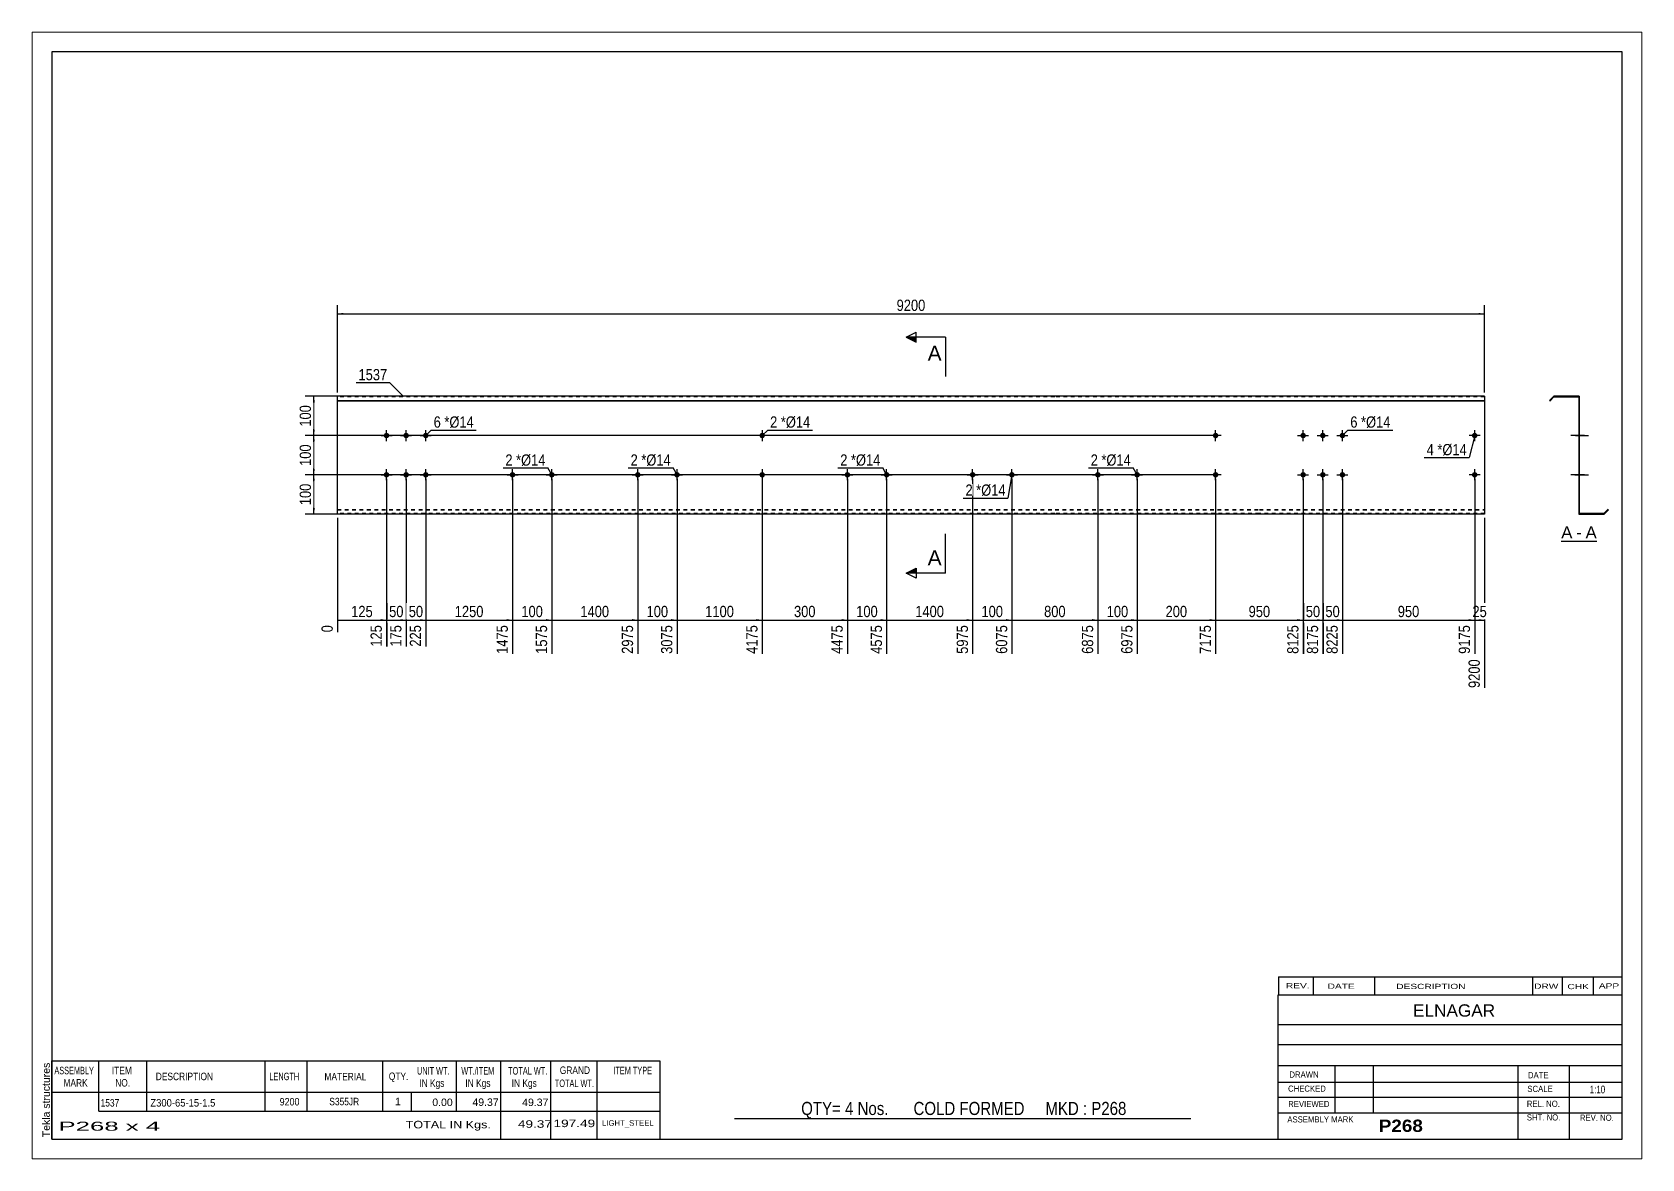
# Paper-space layout 'Layout1' of a CAD drawing. Header units: millimetres. Extents: x 0 to 410, y 0 to 287.
# The model-space entities are those that its viewports show. They can reach past a viewport. Long polylines and large blocks are cut down to what shows.
import ezdxf

# ---------------------------------------------------------------- set-up
doc = ezdxf.new("R2010")
doc.units = ezdxf.units.MM
doc.linetypes.add('DXK_LINE_DOT1', pattern=[1.8814, 0.9407, -0.9407])
doc.layers.add('Viewport layer', color=7, linetype='Continuous', plot=False)
doc.styles.add('Arial', font='ARIAL.TTF', dxfattribs={"height": 0.2})
doc.styles.add('Arial Bold', font='ARIALBD.TTF', dxfattribs={"height": 0.2})
doc.styles.add('Arial Narrow', font='ARIALN.TTF', dxfattribs={"height": 0.2})

# ---------------------------------------------------------------- blocks, each defined once
blk = doc.blocks.new('Unknown-628701418-1200')
at = {"color": 5, "linetype": 'Continuous'}
for p, q in [((327.25, 102.75), (-72.75, 102.75)), ((-72.75, 102.75), (-72.75, -174.25)), ((327.25, -174.25), (327.25, 102.75)), ((-72.75, -174.25), (327.25, -174.25))]:
    blk.add_line(p, q, dxfattribs=at)
at = {"color": 174, "linetype": 'Continuous', "style": 'Arial'}
blk.add_text('Tekla structures', height=1.9102, rotation=90, dxfattribs=at).set_placement((-73.25, -173.75))
blk = doc.blocks.new('Unknown-628701418-12 - 1613')
at = {"color": 7, "linetype": 'Continuous'}
blk.add_line((311.73, -21.95), (320.76, -21.95), dxfattribs=at)
at = {"color": 0, "linetype": 'Continuous'}
blk.add_wipeout([(314.58, -21.2), (314.58, -18), (311.73, -18), (311.73, -21.2)], dxfattribs=at)
blk.add_wipeout([(316.96, -21.2), (316.96, -18), (315.54, -18), (315.54, -21.2)], dxfattribs=at)
at = {"color": 96, "linetype": 'Continuous', "style": 'Arial'}
blk.add_text('A', height=3.06, dxfattribs=at).set_placement((311.73, -21.2))
at = {"color": 0, "linetype": 'Continuous'}
blk.add_wipeout([(320.76, -21.2), (320.76, -18), (317.92, -18), (317.92, -21.2)], dxfattribs=at)
at = {"color": 96, "linetype": 'Continuous', "style": 'Arial'}
for s, p in [('-', (315.54, -21.2)), ('A', (317.92, -21.2))]:
    blk.add_text(s, height=3.06, dxfattribs=at).set_placement(p)
blk = doc.blocks.new('Bolt-628701418-1271 - 1220')
at = {"linetype": 'Continuous'}
for points in [[(222.99, -5, -1), (224.39, -5, -1)], [(288.98, -5, -1), (290.38, -5, -1)]]:
    blk.add_hatch(color=3, dxfattribs=at).paths.add_polyline_path(points)
at = {"color": 3, "linetype": 'Continuous'}
for p, q in [((223.69, -6.4), (223.69, -3.6)), ((289.68, -6.4), (289.68, -3.6)), ((225.09, -5), (222.29, -5)), ((291.08, -5), (288.28, -5))]:
    blk.add_line(p, q, dxfattribs=at)
blk = doc.blocks.new('Bolt-628701418-1261 - 1220')
at = {"linetype": 'Continuous'}
for points in [[(108.9, 5, -1), (107.5, 5, -1)], [(108.9, -5, -1), (107.5, -5, -1)]]:
    blk.add_hatch(color=3, dxfattribs=at).paths.add_polyline_path(points)
at = {"color": 3, "linetype": 'Continuous'}
for p, q in [((109.6, 5), (106.8, 5)), ((108.2, 6.4), (108.2, 3.6)), ((108.2, -3.6), (108.2, -6.4)), ((109.6, -5), (106.8, -5))]:
    blk.add_line(p, q, dxfattribs=at)
blk = doc.blocks.new('Bolt-628701418-1266 - 1220')
at = {"linetype": 'Continuous'}
for points in [[(222.99, 5, -1), (224.39, 5, -1)], [(288.98, 5, -1), (290.38, 5, -1)]]:
    blk.add_hatch(color=3, dxfattribs=at).paths.add_polyline_path(points)
at = {"color": 3, "linetype": 'Continuous'}
for p, q in [((225.09, 5), (222.29, 5)), ((223.69, 3.6), (223.69, 6.4)), ((291.08, 5), (288.28, 5)), ((289.68, 3.6), (289.68, 6.4))]:
    blk.add_line(p, q, dxfattribs=at)
blk = doc.blocks.new('Bolt-628701418-1299 - 1220')
at = {"linetype": 'Continuous'}
for points in [[(245.29, 5, -1), (246.69, 5, -1)], [(250.29, 5, -1), (251.69, 5, -1)], [(255.29, 5, -1), (256.69, 5, -1)], [(245.29, -5, -1), (246.69, -5, -1)], [(250.29, -5, -1), (251.69, -5, -1)], [(255.29, -5, -1), (256.69, -5, -1)]]:
    blk.add_hatch(color=3, dxfattribs=at).paths.add_polyline_path(points)
at = {"color": 3, "linetype": 'Continuous'}
for p, q in [((244.59, 5), (247.39, 5)), ((245.99, 3.6), (245.99, 6.4)), ((249.59, 5), (252.39, 5)), ((250.99, 3.6), (250.99, 6.4)), ((254.59, 5), (257.39, 5)), ((255.99, 3.6), (255.99, 6.4)), ((245.99, -6.4), (245.99, -3.6)), ((250.99, -6.4), (250.99, -3.6)), ((255.99, -6.4), (255.99, -3.6)), ((244.59, -5), (247.39, -5)), ((249.59, -5), (252.39, -5)), ((254.59, -5), (257.39, -5))]:
    blk.add_line(p, q, dxfattribs=at)
blk = doc.blocks.new('Bolt-628701418-1304 - 1220')
at = {"linetype": 'Continuous'}
for points in [[(44.6, -4.3, -1), (44.6, -5.7, -1)], [(54.6, -4.3, -1), (54.6, -5.7, -1)]]:
    blk.add_hatch(color=3, dxfattribs=at).paths.add_polyline_path(points)
at = {"color": 3, "linetype": 'Continuous'}
for p, q in [((44.6, -6.4), (44.6, -3.6)), ((54.6, -6.4), (54.6, -3.6)), ((43.2, -5), (46, -5)), ((53.2, -5), (56, -5))]:
    blk.add_line(p, q, dxfattribs=at)
blk = doc.blocks.new('Bolt-628701418-1309 - 1220')
at = {"linetype": 'Continuous'}
for points in [[(76.5, -4.3, -1), (76.5, -5.7, -1)], [(86.5, -4.3, -1), (86.5, -5.7, -1)]]:
    blk.add_hatch(color=3, dxfattribs=at).paths.add_polyline_path(points)
at = {"color": 3, "linetype": 'Continuous'}
for p, q in [((76.5, -6.4), (76.5, -3.6)), ((86.5, -6.4), (86.5, -3.6)), ((75.1, -5), (77.9, -5)), ((85.1, -5), (87.9, -5))]:
    blk.add_line(p, q, dxfattribs=at)
blk = doc.blocks.new('Bolt-628701418-1314 - 1220')
at = {"linetype": 'Continuous'}
for points in [[(129.9, -4.3, -1), (129.9, -5.7, -1)], [(139.9, -4.3, -1), (139.9, -5.7, -1)]]:
    blk.add_hatch(color=3, dxfattribs=at).paths.add_polyline_path(points)
at = {"color": 3, "linetype": 'Continuous'}
for p, q in [((129.9, -6.4), (129.9, -3.6)), ((139.9, -6.4), (139.9, -3.6)), ((128.5, -5), (131.3, -5)), ((138.5, -5), (141.3, -5))]:
    blk.add_line(p, q, dxfattribs=at)
blk = doc.blocks.new('Bolt-628701418-1319 - 1220')
at = {"linetype": 'Continuous'}
for points in [[(161.8, -4.3, -1), (161.8, -5.7, -1)], [(171.8, -4.3, -1), (171.8, -5.7, -1)]]:
    blk.add_hatch(color=3, dxfattribs=at).paths.add_polyline_path(points)
at = {"color": 3, "linetype": 'Continuous'}
for p, q in [((161.8, -6.4), (161.8, -3.6)), ((171.8, -6.4), (171.8, -3.6)), ((160.4, -5), (163.2, -5)), ((170.4, -5), (173.2, -5))]:
    blk.add_line(p, q, dxfattribs=at)
blk = doc.blocks.new('Bolt-628701418-1324 - 1220')
at = {"linetype": 'Continuous'}
for points in [[(11.8, 5, -1), (13.2, 5, -1)], [(16.8, 5, -1), (18.2, 5, -1)], [(21.8, 5, -1), (23.2, 5, -1)], [(11.8, -5, -1), (13.2, -5, -1)], [(16.8, -5, -1), (18.2, -5, -1)], [(21.8, -5, -1), (23.2, -5, -1)]]:
    blk.add_hatch(color=3, dxfattribs=at).paths.add_polyline_path(points)
at = {"color": 3, "linetype": 'Continuous'}
for p, q in [((11.1, 5), (13.9, 5)), ((12.5, 3.6), (12.5, 6.4)), ((16.1, 5), (18.9, 5)), ((17.5, 3.6), (17.5, 6.4)), ((21.1, 5), (23.9, 5)), ((22.5, 3.6), (22.5, 6.4)), ((12.5, -6.4), (12.5, -3.6)), ((17.5, -6.4), (17.5, -3.6)), ((22.5, -6.4), (22.5, -3.6)), ((11.1, -5), (13.9, -5)), ((16.1, -5), (18.9, -5)), ((21.1, -5), (23.9, -5))]:
    blk.add_line(p, q, dxfattribs=at)
blk = doc.blocks.new('Part-628701418-1340 - 1220')
at = {"color": 2, "linetype": 'Continuous'}
for p, q in [((0, -15), (0, 15)), ((33.6, 15), (0, 15)), ((0, 13.94), (33.6, 13.94)), ((0, 13.83), (33.6, 13.83)), ((65.5, 15), (33.7, 15)), ((33.7, 13.94), (65.5, 13.94)), ((33.7, 13.83), (65.5, 13.83)), ((97.4, 15), (65.6, 15)), ((65.6, 13.94), (97.4, 13.94)), ((65.6, 13.83), (97.4, 13.83)), ((118.9, 15), (97.5, 15)), ((97.5, 13.94), (118.9, 13.94)), ((97.5, 13.83), (118.9, 13.83)), ((150.8, 15), (119, 15)), ((119, 13.94), (150.8, 13.94)), ((119, 13.83), (150.8, 13.83)), ((182.7, 15), (150.9, 15)), ((150.9, 13.94), (182.7, 13.94)), ((150.9, 13.83), (182.7, 13.83)), ((234.79, 15), (182.8, 15)), ((182.8, 13.94), (234.79, 13.94)), ((182.8, 13.83), (234.79, 13.83)), ((278.49, 15), (234.89, 15)), ((234.89, 13.94), (278.49, 13.94)), ((234.89, 13.83), (278.49, 13.83)), ((292.18, 15), (278.59, 15)), ((278.59, 13.94), (292.18, 13.94)), ((278.59, 13.83), (292.18, 13.83)), ((292.18, 15), (292.18, -15)), ((33.6, -15), (0, -15)), ((65.5, -15), (33.7, -15)), ((97.4, -15), (65.6, -15)), ((118.9, -15), (97.5, -15)), ((150.8, -15), (119, -15)), ((182.7, -15), (150.9, -15)), ((234.79, -15), (182.8, -15)), ((278.49, -15), (234.89, -15)), ((292.18, -15), (278.59, -15))]:
    blk.add_line(p, q, dxfattribs=at)
at = {"color": 7, "linetype": 'DXK_LINE_DOT1'}
for p, q in [((33.6, 14.85), (0, 14.85)), ((65.5, 14.85), (33.7, 14.85)), ((97.4, 14.85), (65.6, 14.85)), ((118.9, 14.85), (97.5, 14.85)), ((150.8, 14.85), (119, 14.85)), ((182.7, 14.85), (150.9, 14.85)), ((234.79, 14.85), (182.8, 14.85)), ((278.49, 14.85), (234.89, 14.85)), ((292.18, 14.85), (278.59, 14.85)), ((0, -13.84), (33.6, -13.84)), ((0, -13.94), (33.6, -13.94)), ((33.6, -14.85), (0, -14.85)), ((33.7, -13.84), (65.5, -13.84)), ((33.7, -13.94), (65.5, -13.94)), ((65.5, -14.85), (33.7, -14.85)), ((65.6, -13.84), (97.4, -13.84)), ((65.6, -13.94), (97.4, -13.94)), ((97.4, -14.85), (65.6, -14.85)), ((97.5, -13.84), (118.9, -13.84)), ((97.5, -13.94), (118.9, -13.94)), ((118.9, -14.85), (97.5, -14.85)), ((119, -13.84), (150.8, -13.84)), ((119, -13.94), (150.8, -13.94)), ((150.8, -14.85), (119, -14.85)), ((150.9, -13.84), (182.7, -13.84)), ((150.9, -13.94), (182.7, -13.94)), ((182.7, -14.85), (150.9, -14.85)), ((182.8, -13.84), (234.79, -13.84)), ((182.8, -13.94), (234.79, -13.94)), ((234.79, -14.85), (182.8, -14.85)), ((234.89, -13.84), (278.49, -13.84)), ((234.89, -13.94), (278.49, -13.94)), ((278.49, -14.85), (234.89, -14.85)), ((278.59, -13.84), (292.18, -13.84)), ((278.59, -13.94), (292.18, -13.94)), ((292.18, -14.85), (278.59, -14.85))]:
    blk.add_line(p, q, dxfattribs=at)
blk = doc.blocks.new('Bolt-628701418-1631 - 1220')
at = {"linetype": 'Continuous'}
for points in [[(193.7, -4.3, -1), (193.7, -5.7, -1)], [(203.7, -4.3, -1), (203.7, -5.7, -1)]]:
    blk.add_hatch(color=3, dxfattribs=at).paths.add_polyline_path(points)
at = {"color": 3, "linetype": 'Continuous'}
for p, q in [((193.7, -6.4), (193.7, -3.6)), ((203.7, -6.4), (203.7, -3.6)), ((192.3, -5), (195.1, -5)), ((202.3, -5), (205.1, -5))]:
    blk.add_line(p, q, dxfattribs=at)
blk = doc.blocks.new('Bolt-628701418-1618 - 1613')
at = {"linetype": 'Continuous'}
for points in [[(316.32, 4.3), (316.32, 5.7), (316.17, 5.7), (316.17, 4.3)], [(316.32, -5.7), (316.32, -4.3), (316.17, -4.3), (316.17, -5.7)]]:
    blk.add_hatch(color=3, dxfattribs=at).paths.add_polyline_path(points)
at = {"color": 3, "linetype": 'Continuous'}
for p, q in [((316.32, 5), (314.17, 5)), ((316.32, 5.7), (316.17, 5.7)), ((316.32, 4.3), (316.17, 4.3)), ((316.32, -5), (314.17, -5)), ((316.32, -4.3), (316.17, -4.3)), ((316.32, -5.7), (316.17, -5.7))]:
    blk.add_line(p, q, dxfattribs=at)
blk = doc.blocks.new('Bolt-628701418-1619 - 1613')
at = {"linetype": 'Continuous'}
blk.add_hatch(color=3, dxfattribs=at).paths.add_polyline_path([(316.17, 5.7), (316.17, 4.3), (316.32, 4.3), (316.32, 5.7)])
blk.add_hatch(color=3, dxfattribs=at).paths.add_polyline_path([(316.17, 5.7), (316.17, 4.3), (316.32, 4.3), (316.32, 5.7)])
at = {"color": 3, "linetype": 'Continuous'}
for p, q in [((315.37, 5), (318.67, 5)), ((315.37, 5), (318.67, 5)), ((316.17, 5.7), (316.32, 5.7)), ((316.17, 5.7), (316.32, 5.7)), ((316.17, 4.3), (316.32, 4.3)), ((316.17, 4.3), (316.32, 4.3))]:
    blk.add_line(p, q, dxfattribs=at)
blk = doc.blocks.new('Bolt-628701418-1620 - 1613')
at = {"linetype": 'Continuous'}
blk.add_hatch(color=3, dxfattribs=at).paths.add_polyline_path([(316.17, -4.3), (316.17, -5.7), (316.32, -5.7), (316.32, -4.3)])
blk.add_hatch(color=3, dxfattribs=at).paths.add_polyline_path([(316.17, -4.3), (316.17, -5.7), (316.32, -5.7), (316.32, -4.3)])
at = {"color": 3, "linetype": 'Continuous'}
for p, q in [((315.37, -5), (318.67, -5)), ((315.37, -5), (318.67, -5)), ((316.17, -4.3), (316.32, -4.3)), ((316.17, -4.3), (316.32, -4.3)), ((316.17, -5.7), (316.32, -5.7)), ((316.17, -5.7), (316.32, -5.7))]:
    blk.add_line(p, q, dxfattribs=at)
blk = doc.blocks.new('Bolt-628701418-1621 - 1613')
at = {"linetype": 'Continuous'}
for points in [[(316.17, 5.7), (316.17, 4.3), (316.32, 4.3), (316.32, 5.7)], [(316.17, 5.7), (316.17, 4.3), (316.32, 4.3), (316.32, 5.7)], [(316.17, 5.7), (316.17, 4.3), (316.32, 4.3), (316.32, 5.7)], [(316.17, -4.3), (316.17, -5.7), (316.32, -5.7), (316.32, -4.3)], [(316.17, -4.3), (316.17, -5.7), (316.32, -5.7), (316.32, -4.3)], [(316.17, -4.3), (316.17, -5.7), (316.32, -5.7), (316.32, -4.3)]]:
    blk.add_hatch(color=3, dxfattribs=at).paths.add_polyline_path(points)
at = {"color": 3, "linetype": 'Continuous'}
for p, q in [((317.62, 5), (314.32, 5)), ((317.62, 5), (314.32, 5)), ((317.62, 5), (314.32, 5)), ((316.32, 5.7), (316.17, 5.7)), ((316.32, 5.7), (316.17, 5.7)), ((316.32, 5.7), (316.17, 5.7)), ((316.32, 4.3), (316.17, 4.3)), ((316.32, 4.3), (316.17, 4.3)), ((316.32, 4.3), (316.17, 4.3)), ((317.62, -5), (314.32, -5)), ((317.62, -5), (314.32, -5)), ((317.62, -5), (314.32, -5)), ((316.32, -4.3), (316.17, -4.3)), ((316.32, -4.3), (316.17, -4.3)), ((316.32, -4.3), (316.17, -4.3)), ((316.32, -5.7), (316.17, -5.7)), ((316.32, -5.7), (316.17, -5.7)), ((316.32, -5.7), (316.17, -5.7))]:
    blk.add_line(p, q, dxfattribs=at)
blk = doc.blocks.new('Bolt-628701418-1622 - 1613')
at = {"linetype": 'Continuous'}
blk.add_hatch(color=3, dxfattribs=at).paths.add_polyline_path([(316.32, -5.7), (316.32, -4.3), (316.17, -4.3), (316.17, -5.7)])
blk.add_hatch(color=3, dxfattribs=at).paths.add_polyline_path([(316.32, -5.7), (316.32, -4.3), (316.17, -4.3), (316.17, -5.7)])
at = {"color": 3, "linetype": 'Continuous'}
for p, q in [((315.22, -5), (317.97, -5)), ((315.22, -5), (317.97, -5)), ((316.17, -4.3), (316.32, -4.3)), ((316.17, -4.3), (316.32, -4.3)), ((316.17, -5.7), (316.32, -5.7)), ((316.17, -5.7), (316.32, -5.7))]:
    blk.add_line(p, q, dxfattribs=at)
blk = doc.blocks.new('Bolt-628701418-1623 - 1613')
at = {"linetype": 'Continuous'}
blk.add_hatch(color=3, dxfattribs=at).paths.add_polyline_path([(316.32, -5.7), (316.32, -4.3), (316.17, -4.3), (316.17, -5.7)])
blk.add_hatch(color=3, dxfattribs=at).paths.add_polyline_path([(316.32, -5.7), (316.32, -4.3), (316.17, -4.3), (316.17, -5.7)])
at = {"color": 3, "linetype": 'Continuous'}
for p, q in [((315.22, -5), (317.97, -5)), ((315.22, -5), (317.97, -5)), ((316.17, -4.3), (316.32, -4.3)), ((316.17, -4.3), (316.32, -4.3)), ((316.17, -5.7), (316.32, -5.7)), ((316.17, -5.7), (316.32, -5.7))]:
    blk.add_line(p, q, dxfattribs=at)
blk = doc.blocks.new('Bolt-628701418-1624 - 1613')
at = {"linetype": 'Continuous'}
blk.add_hatch(color=3, dxfattribs=at).paths.add_polyline_path([(316.32, -5.7), (316.32, -4.3), (316.17, -4.3), (316.17, -5.7)])
blk.add_hatch(color=3, dxfattribs=at).paths.add_polyline_path([(316.32, -5.7), (316.32, -4.3), (316.17, -4.3), (316.17, -5.7)])
at = {"color": 3, "linetype": 'Continuous'}
for p, q in [((315.22, -5), (317.97, -5)), ((315.22, -5), (317.97, -5)), ((316.17, -4.3), (316.32, -4.3)), ((316.17, -4.3), (316.32, -4.3)), ((316.17, -5.7), (316.32, -5.7)), ((316.17, -5.7), (316.32, -5.7))]:
    blk.add_line(p, q, dxfattribs=at)
blk = doc.blocks.new('Bolt-628701418-1625 - 1613')
at = {"linetype": 'Continuous'}
blk.add_hatch(color=3, dxfattribs=at).paths.add_polyline_path([(316.32, -5.7), (316.32, -4.3), (316.17, -4.3), (316.17, -5.7)])
blk.add_hatch(color=3, dxfattribs=at).paths.add_polyline_path([(316.32, -5.7), (316.32, -4.3), (316.17, -4.3), (316.17, -5.7)])
at = {"color": 3, "linetype": 'Continuous'}
for p, q in [((315.22, -5), (317.97, -5)), ((315.22, -5), (317.97, -5)), ((316.17, -4.3), (316.32, -4.3)), ((316.17, -4.3), (316.32, -4.3)), ((316.17, -5.7), (316.32, -5.7)), ((316.17, -5.7), (316.32, -5.7))]:
    blk.add_line(p, q, dxfattribs=at)
blk = doc.blocks.new('Bolt-628701418-1626 - 1613')
at = {"linetype": 'Continuous'}
for points in [[(316.17, 5.7), (316.17, 4.3), (316.32, 4.3), (316.32, 5.7)], [(316.17, 5.7), (316.17, 4.3), (316.32, 4.3), (316.32, 5.7)], [(316.17, 5.7), (316.17, 4.3), (316.32, 4.3), (316.32, 5.7)], [(316.17, -4.3), (316.17, -5.7), (316.32, -5.7), (316.32, -4.3)], [(316.17, -4.3), (316.17, -5.7), (316.32, -5.7), (316.32, -4.3)], [(316.17, -4.3), (316.17, -5.7), (316.32, -5.7), (316.32, -4.3)]]:
    blk.add_hatch(color=3, dxfattribs=at).paths.add_polyline_path(points)
at = {"color": 3, "linetype": 'Continuous'}
for p, q in [((317.62, 5), (314.32, 5)), ((317.62, 5), (314.32, 5)), ((317.62, 5), (314.32, 5)), ((316.32, 5.7), (316.17, 5.7)), ((316.32, 5.7), (316.17, 5.7)), ((316.32, 5.7), (316.17, 5.7)), ((316.32, 4.3), (316.17, 4.3)), ((316.32, 4.3), (316.17, 4.3)), ((316.32, 4.3), (316.17, 4.3)), ((317.62, -5), (314.32, -5)), ((317.62, -5), (314.32, -5)), ((317.62, -5), (314.32, -5)), ((316.32, -4.3), (316.17, -4.3)), ((316.32, -4.3), (316.17, -4.3)), ((316.32, -4.3), (316.17, -4.3)), ((316.32, -5.7), (316.17, -5.7)), ((316.32, -5.7), (316.17, -5.7)), ((316.32, -5.7), (316.17, -5.7))]:
    blk.add_line(p, q, dxfattribs=at)
blk = doc.blocks.new('Part-628701418-1627 - 1613')
at = {"color": 2, "linetype": 'Continuous'}
for p, q in [((309.82, 15), (308.76, 13.94)), ((308.76, 13.94), (308.87, 13.83)), ((308.87, 13.83), (309.88, 14.85)), ((316.32, 15), (309.82, 15)), ((309.88, 14.85), (316.17, 14.85)), ((316.17, 14.85), (316.17, -15)), ((316.32, 15), (316.32, -14.85)), ((316.17, -15), (322.67, -15)), ((322.61, -14.85), (316.32, -14.85)), ((323.63, -13.84), (322.61, -14.85)), ((322.67, -15), (323.73, -13.94)), ((323.73, -13.94), (323.63, -13.84))]:
    blk.add_line(p, q, dxfattribs=at)
blk = doc.blocks.new('Bolt-628701418-1798 - 1613')
at = {"linetype": 'Continuous'}
blk.add_hatch(color=3, dxfattribs=at).paths.add_polyline_path([(316.32, -5.7), (316.32, -4.3), (316.17, -4.3), (316.17, -5.7)])
blk.add_hatch(color=3, dxfattribs=at).paths.add_polyline_path([(316.32, -5.7), (316.32, -4.3), (316.17, -4.3), (316.17, -5.7)])
at = {"color": 3, "linetype": 'Continuous'}
for p, q in [((315.22, -5), (317.97, -5)), ((315.22, -5), (317.97, -5)), ((316.17, -4.3), (316.32, -4.3)), ((316.17, -4.3), (316.32, -4.3)), ((316.17, -5.7), (316.32, -5.7)), ((316.17, -5.7), (316.32, -5.7))]:
    blk.add_line(p, q, dxfattribs=at)
blk = doc.blocks.new('StraightDimension-628701418-2052 - 1220')
at = {"linetype": 'Continuous'}
blk.add_hatch(color=7, dxfattribs=at).paths.add_polyline_path([(202.2, -41.75), (203.7, -42), (202.2, -42.25)])
at = {"color": 7, "linetype": 'Continuous'}
for p, q in [((193.7, -6), (193.7, -50.61)), ((203.7, -6), (203.7, -50.61)), ((193.7, -42), (203.7, -42))]:
    blk.add_line(p, q, dxfattribs=at)
at = {"color": 0}
blk.add_wipeout([(202.04, -41.85), (202.04, -37.65), (195.35, -37.65), (195.35, -41.85)], dxfattribs=at)
at = {"color": 0, "linetype": 'Continuous'}
blk.add_wipeout([(203.1, -42.7), (198.9, -42.7), (198.9, -51.21), (203.1, -51.21)], dxfattribs=at)
at = {"color": 3, "style": 'Arial Narrow'}
blk.add_text('100', height=2.863, dxfattribs=at).set_placement((195.95, -41.25))
at = {"color": 3, "linetype": 'Continuous', "style": 'Arial Narrow'}
blk.add_text('6975', height=2.863, rotation=90.0002, dxfattribs=at).set_placement((202.5, -50.61))
blk = doc.blocks.new('StraightDimension-628701418-2064 - 1220')
at = {"linetype": 'Continuous'}
blk.add_hatch(color=7, dxfattribs=at).paths.add_polyline_path([(16, -41.75), (17.5, -42), (16, -42.25)])
at = {"color": 7, "linetype": 'Continuous'}
for p, q in [((12.5, -6), (12.5, -48.78)), ((17.5, -6), (17.5, -48.78)), ((12.5, -42), (17.5, -42))]:
    blk.add_line(p, q, dxfattribs=at)
at = {"color": 0}
blk.add_wipeout([(17.43, -41.85), (17.43, -37.65), (12.57, -37.65), (12.57, -41.85)], dxfattribs=at)
at = {"color": 0, "linetype": 'Continuous'}
blk.add_wipeout([(16.9, -42.7), (12.7, -42.7), (12.7, -49.38), (16.9, -49.38)], dxfattribs=at)
at = {"color": 3, "style": 'Arial Narrow'}
blk.add_text('50', height=2.863, dxfattribs=at).set_placement((13.17, -41.25))
at = {"color": 3, "linetype": 'Continuous', "style": 'Arial Narrow'}
blk.add_text('175', height=2.863, rotation=90.0002, dxfattribs=at).set_placement((16.3, -48.78))
blk = doc.blocks.new('StraightDimension-628701418-2059 - 1220')
at = {"linetype": 'Continuous'}
blk.add_hatch(color=7, dxfattribs=at).paths.add_polyline_path([(85, -41.75), (86.5, -42), (85, -42.25)])
at = {"color": 7, "linetype": 'Continuous'}
for p, q in [((76.5, -6), (76.5, -50.61)), ((86.5, -6), (86.5, -50.61)), ((76.5, -42), (86.5, -42))]:
    blk.add_line(p, q, dxfattribs=at)
at = {"color": 0}
blk.add_wipeout([(84.84, -41.85), (84.84, -37.65), (78.15, -37.65), (78.15, -41.85)], dxfattribs=at)
at = {"color": 0, "linetype": 'Continuous'}
blk.add_wipeout([(85.9, -42.7), (81.7, -42.7), (81.7, -51.21), (85.9, -51.21)], dxfattribs=at)
at = {"color": 3, "style": 'Arial Narrow'}
blk.add_text('100', height=2.863, dxfattribs=at).set_placement((78.75, -41.25))
at = {"color": 3, "linetype": 'Continuous', "style": 'Arial Narrow'}
blk.add_text('3075', height=2.863, rotation=90.0002, dxfattribs=at).set_placement((85.3, -50.61))
blk = doc.blocks.new('StraightDimension-628701418-2054 - 1220')
at = {"linetype": 'Continuous'}
blk.add_hatch(color=7, dxfattribs=at).paths.add_polyline_path([(170.3, -41.75), (171.8, -42), (170.3, -42.25)])
at = {"color": 7, "linetype": 'Continuous'}
for p, q in [((161.8, -6), (161.8, -50.61)), ((171.8, -6), (171.8, -50.61)), ((161.8, -42), (171.8, -42))]:
    blk.add_line(p, q, dxfattribs=at)
at = {"color": 0}
blk.add_wipeout([(170.14, -41.85), (170.14, -37.65), (163.45, -37.65), (163.45, -41.85)], dxfattribs=at)
at = {"color": 0, "linetype": 'Continuous'}
blk.add_wipeout([(171.2, -42.7), (167, -42.7), (167, -51.21), (171.2, -51.21)], dxfattribs=at)
at = {"color": 3, "style": 'Arial Narrow'}
blk.add_text('100', height=2.863, dxfattribs=at).set_placement((164.05, -41.25))
at = {"color": 3, "linetype": 'Continuous', "style": 'Arial Narrow'}
blk.add_text('6075', height=2.863, rotation=90.0002, dxfattribs=at).set_placement((170.6, -50.61))
blk = doc.blocks.new('StraightDimension-628701418-2060 - 1220')
at = {"linetype": 'Continuous'}
blk.add_hatch(color=7, dxfattribs=at).paths.add_polyline_path([(75, -41.75), (76.5, -42), (75, -42.25)])
at = {"color": 7, "linetype": 'Continuous'}
for p, q in [((54.6, -6), (54.6, -50.61)), ((76.5, -6), (76.5, -50.61)), ((54.6, -42), (76.5, -42))]:
    blk.add_line(p, q, dxfattribs=at)
at = {"color": 0}
blk.add_wipeout([(69.8, -41.85), (69.8, -37.65), (61.29, -37.65), (61.29, -41.85)], dxfattribs=at)
at = {"color": 3, "style": 'Arial Narrow'}
blk.add_text('1400', height=2.863, dxfattribs=at).set_placement((61.89, -41.25))
at = {"color": 0, "linetype": 'Continuous'}
blk.add_wipeout([(75.9, -42.7), (71.7, -42.7), (71.7, -51.21), (75.9, -51.21)], dxfattribs=at)
at = {"color": 3, "linetype": 'Continuous', "style": 'Arial Narrow'}
blk.add_text('2975', height=2.863, rotation=90.0002, dxfattribs=at).set_placement((75.3, -50.61))
blk = doc.blocks.new('StraightDimension-628701418-2055 - 1220')
at = {"linetype": 'Continuous'}
blk.add_hatch(color=7, dxfattribs=at).paths.add_polyline_path([(160.3, -41.75), (161.8, -42), (160.3, -42.25)])
at = {"color": 7, "linetype": 'Continuous'}
for p, q in [((139.9, -6), (139.9, -50.61)), ((161.8, -6), (161.8, -50.61)), ((139.9, -42), (161.8, -42))]:
    blk.add_line(p, q, dxfattribs=at)
at = {"color": 0}
blk.add_wipeout([(155.1, -41.85), (155.1, -37.65), (146.59, -37.65), (146.59, -41.85)], dxfattribs=at)
at = {"color": 3, "style": 'Arial Narrow'}
blk.add_text('1400', height=2.863, dxfattribs=at).set_placement((147.19, -41.25))
at = {"color": 0, "linetype": 'Continuous'}
blk.add_wipeout([(161.2, -42.7), (157, -42.7), (157, -51.21), (161.2, -51.21)], dxfattribs=at)
at = {"color": 3, "linetype": 'Continuous', "style": 'Arial Narrow'}
blk.add_text('5975', height=2.863, rotation=90.0002, dxfattribs=at).set_placement((160.6, -50.61))
blk = doc.blocks.new('StraightDimension-628701418-2057 - 1220')
at = {"linetype": 'Continuous'}
blk.add_hatch(color=7, dxfattribs=at).paths.add_polyline_path([(128.4, -41.75), (129.9, -42), (128.4, -42.25)])
at = {"color": 7, "linetype": 'Continuous'}
for p, q in [((108.2, -6), (108.2, -50.61)), ((129.9, -6), (129.9, -50.61)), ((108.2, -42), (129.9, -42))]:
    blk.add_line(p, q, dxfattribs=at)
at = {"color": 0}
blk.add_wipeout([(122.39, -41.85), (122.39, -37.65), (115.7, -37.65), (115.7, -41.85)], dxfattribs=at)
at = {"color": 0, "linetype": 'Continuous'}
blk.add_wipeout([(129.3, -42.7), (125.1, -42.7), (125.1, -51.21), (129.3, -51.21)], dxfattribs=at)
at = {"color": 3, "style": 'Arial Narrow'}
blk.add_text('300', height=2.863, dxfattribs=at).set_placement((116.3, -41.25))
at = {"color": 3, "linetype": 'Continuous', "style": 'Arial Narrow'}
blk.add_text('4475', height=2.863, rotation=90.0002, dxfattribs=at).set_placement((128.7, -50.61))
blk = doc.blocks.new('StraightDimension-628701418-2058 - 1220')
at = {"linetype": 'Continuous'}
blk.add_hatch(color=7, dxfattribs=at).paths.add_polyline_path([(106.7, -41.75), (108.2, -42), (106.7, -42.25)])
at = {"color": 7, "linetype": 'Continuous'}
for p, q in [((86.5, -6), (86.5, -50.61)), ((108.2, -6), (108.2, -50.61)), ((86.5, -42), (108.2, -42))]:
    blk.add_line(p, q, dxfattribs=at)
at = {"color": 0}
blk.add_wipeout([(101.6, -41.85), (101.6, -37.65), (93.09, -37.65), (93.09, -41.85)], dxfattribs=at)
at = {"color": 3, "style": 'Arial Narrow'}
blk.add_text('1100', height=2.863, dxfattribs=at).set_placement((93.69, -41.25))
at = {"color": 0, "linetype": 'Continuous'}
blk.add_wipeout([(107.6, -42.7), (103.4, -42.7), (103.4, -51.21), (107.6, -51.21)], dxfattribs=at)
at = {"color": 3, "linetype": 'Continuous', "style": 'Arial Narrow'}
blk.add_text('4175', height=2.863, rotation=90.0002, dxfattribs=at).set_placement((107, -50.61))
blk = doc.blocks.new('StraightDimension-628701418-1370 - 1220')
at = {"linetype": 'Continuous'}
for points in [[(-6.25, -6.5), (-6, -5), (-5.75, -6.5)], [(-5.75, -13.5), (-6, -15), (-6.25, -13.5)]]:
    blk.add_hatch(color=7, dxfattribs=at).paths.add_polyline_path(points)
at = {"color": 7, "linetype": 'Continuous'}
for p, q in [((222.69, -5), (-8.25, -5)), ((-6, -15), (-6, -5)), ((11.5, -15), (-8.25, -15))]:
    blk.add_line(p, q, dxfattribs=at)
at = {"color": 0}
blk.add_wipeout([(-6.15, -6.66), (-10.35, -6.66), (-10.35, -13.34), (-6.15, -13.34)], dxfattribs=at)
at = {"color": 3, "style": 'Arial Narrow'}
blk.add_text('100', height=2.863, rotation=90.0002, dxfattribs=at).set_placement((-6.75, -12.74))
blk = doc.blocks.new('StraightDimension-628701418-1357 - 1220')
at = {"linetype": 'Continuous'}
for points in [[(1.5, 35.75), (0, 36), (1.5, 36.25)], [(290.68, 36.25), (292.18, 36), (290.68, 35.75)]]:
    blk.add_hatch(color=7, dxfattribs=at).paths.add_polyline_path(points)
at = {"color": 7, "linetype": 'Continuous'}
for p, q in [((0, 16), (0, 38.25)), ((292.18, 16), (292.18, 38.25)), ((0, 36), (292.18, 36))]:
    blk.add_line(p, q, dxfattribs=at)
at = {"color": 0}
blk.add_wipeout([(150.35, 36.15), (150.35, 40.35), (141.84, 40.35), (141.84, 36.15)], dxfattribs=at)
at = {"color": 3, "style": 'Arial Narrow'}
blk.add_text('9200', height=2.863, dxfattribs=at).set_placement((142.44, 36.75))
blk = doc.blocks.new('StraightDimension-628701418-1387 - 1220')
at = {"linetype": 'Continuous'}
for points in [[(-6.25, 3.5), (-6, 5), (-5.75, 3.5)], [(-5.75, -3.5), (-6, -5), (-6.25, -3.5)]]:
    blk.add_hatch(color=7, dxfattribs=at).paths.add_polyline_path(points)
at = {"color": 7, "linetype": 'Continuous'}
for p, q in [((222.69, 5), (-8.25, 5)), ((-6, -5), (-6, 5)), ((222.69, -5), (-8.25, -5))]:
    blk.add_line(p, q, dxfattribs=at)
at = {"color": 0}
blk.add_wipeout([(-6.15, 3.34), (-10.35, 3.34), (-10.35, -3.34), (-6.15, -3.34)], dxfattribs=at)
at = {"color": 3, "style": 'Arial Narrow'}
blk.add_text('100', height=2.863, rotation=90.0002, dxfattribs=at).set_placement((-6.75, -2.74))
blk = doc.blocks.new('StraightDimension-628701418-2056 - 1220')
at = {"linetype": 'Continuous'}
blk.add_hatch(color=7, dxfattribs=at).paths.add_polyline_path([(138.4, -41.75), (139.9, -42), (138.4, -42.25)])
at = {"color": 7, "linetype": 'Continuous'}
for p, q in [((129.9, -6), (129.9, -50.61)), ((139.9, -6), (139.9, -50.61)), ((129.9, -42), (139.9, -42))]:
    blk.add_line(p, q, dxfattribs=at)
at = {"color": 0}
blk.add_wipeout([(138.24, -41.85), (138.24, -37.65), (131.55, -37.65), (131.55, -41.85)], dxfattribs=at)
at = {"color": 0, "linetype": 'Continuous'}
blk.add_wipeout([(139.3, -42.7), (135.1, -42.7), (135.1, -51.21), (139.3, -51.21)], dxfattribs=at)
at = {"color": 3, "style": 'Arial Narrow'}
blk.add_text('100', height=2.863, dxfattribs=at).set_placement((132.15, -41.25))
at = {"color": 3, "linetype": 'Continuous', "style": 'Arial Narrow'}
blk.add_text('4575', height=2.863, rotation=90.0002, dxfattribs=at).set_placement((138.7, -50.61))
blk = doc.blocks.new('StraightDimension-628701418-1403 - 1220')
at = {"linetype": 'Continuous'}
for points in [[(-6.25, 13.5), (-6, 15), (-5.75, 13.5)], [(-5.75, 6.5), (-6, 5), (-6.25, 6.5)]]:
    blk.add_hatch(color=7, dxfattribs=at).paths.add_polyline_path(points)
at = {"color": 7, "linetype": 'Continuous'}
for p, q in [((11.5, 15), (-8.25, 15)), ((-6, 5), (-6, 15)), ((222.69, 5), (-8.25, 5))]:
    blk.add_line(p, q, dxfattribs=at)
at = {"color": 0}
blk.add_wipeout([(-6.15, 13.34), (-10.35, 13.34), (-10.35, 6.66), (-6.15, 6.66)], dxfattribs=at)
at = {"color": 3, "style": 'Arial Narrow'}
blk.add_text('100', height=2.863, rotation=90.0002, dxfattribs=at).set_placement((-6.75, 7.26))
blk = doc.blocks.new('StraightDimension-628701418-2046 - 1220')
at = {"linetype": 'Continuous'}
blk.add_hatch(color=7, dxfattribs=at).paths.add_polyline_path([(290.68, -41.75), (292.18, -42), (290.68, -42.25)])
at = {"color": 7, "linetype": 'Continuous'}
for p, q in [((289.68, -6), (289.68, -50.61)), ((292.18, -16), (292.18, -59.31)), ((289.68, -42), (292.18, -42))]:
    blk.add_line(p, q, dxfattribs=at)
at = {"color": 0}
blk.add_wipeout([(293.36, -41.85), (293.36, -37.65), (288.51, -37.65), (288.51, -41.85)], dxfattribs=at)
at = {"color": 0, "linetype": 'Continuous'}
blk.add_wipeout([(291.58, -51.4), (287.38, -51.4), (287.38, -59.91), (291.58, -59.91)], dxfattribs=at)
at = {"color": 3, "style": 'Arial Narrow'}
blk.add_text('25', height=2.863, dxfattribs=at).set_placement((289.11, -41.25))
at = {"color": 3, "linetype": 'Continuous', "style": 'Arial Narrow'}
blk.add_text('9200', height=2.863, rotation=90.0002, dxfattribs=at).set_placement((290.98, -59.31))
blk = doc.blocks.new('StraightDimension-628701418-2047 - 1220')
at = {"linetype": 'Continuous'}
blk.add_hatch(color=7, dxfattribs=at).paths.add_polyline_path([(288.18, -41.75), (289.68, -42), (288.18, -42.25)])
at = {"color": 7, "linetype": 'Continuous'}
for p, q in [((255.99, -6), (255.99, -50.61)), ((289.68, -6), (289.68, -50.61)), ((255.99, -42), (289.68, -42))]:
    blk.add_line(p, q, dxfattribs=at)
at = {"color": 0}
blk.add_wipeout([(276.18, -41.85), (276.18, -37.65), (269.49, -37.65), (269.49, -41.85)], dxfattribs=at)
at = {"color": 0, "linetype": 'Continuous'}
blk.add_wipeout([(289.08, -42.7), (284.88, -42.7), (284.88, -51.21), (289.08, -51.21)], dxfattribs=at)
at = {"color": 3, "style": 'Arial Narrow'}
blk.add_text('950', height=2.863, dxfattribs=at).set_placement((270.09, -41.25))
at = {"color": 3, "linetype": 'Continuous', "style": 'Arial Narrow'}
blk.add_text('9175', height=2.863, rotation=90.0002, dxfattribs=at).set_placement((288.48, -50.61))
blk = doc.blocks.new('StraightDimension-628701418-2048 - 1220')
at = {"linetype": 'Continuous'}
blk.add_hatch(color=7, dxfattribs=at).paths.add_polyline_path([(254.49, -41.75), (255.99, -42), (254.49, -42.25)])
at = {"color": 7, "linetype": 'Continuous'}
for p, q in [((250.99, -6), (250.99, -50.61)), ((255.99, -6), (255.99, -50.61)), ((250.99, -42), (255.99, -42))]:
    blk.add_line(p, q, dxfattribs=at)
at = {"color": 0}
blk.add_wipeout([(255.91, -41.85), (255.91, -37.65), (251.06, -37.65), (251.06, -41.85)], dxfattribs=at)
at = {"color": 0, "linetype": 'Continuous'}
blk.add_wipeout([(255.39, -42.7), (251.19, -42.7), (251.19, -51.21), (255.39, -51.21)], dxfattribs=at)
at = {"color": 3, "style": 'Arial Narrow'}
blk.add_text('50', height=2.863, dxfattribs=at).set_placement((251.66, -41.25))
at = {"color": 3, "linetype": 'Continuous', "style": 'Arial Narrow'}
blk.add_text('8225', height=2.863, rotation=90.0002, dxfattribs=at).set_placement((254.79, -50.61))
blk = doc.blocks.new('StraightDimension-628701418-2049 - 1220')
at = {"linetype": 'Continuous'}
blk.add_hatch(color=7, dxfattribs=at).paths.add_polyline_path([(249.49, -41.75), (250.99, -42), (249.49, -42.25)])
at = {"color": 7, "linetype": 'Continuous'}
for p, q in [((245.99, -6), (245.99, -50.61)), ((250.99, -6), (250.99, -50.61)), ((245.99, -42), (250.99, -42))]:
    blk.add_line(p, q, dxfattribs=at)
at = {"color": 0}
blk.add_wipeout([(250.91, -41.85), (250.91, -37.65), (246.06, -37.65), (246.06, -41.85)], dxfattribs=at)
at = {"color": 0, "linetype": 'Continuous'}
blk.add_wipeout([(250.39, -42.7), (246.19, -42.7), (246.19, -51.21), (250.39, -51.21)], dxfattribs=at)
at = {"color": 3, "style": 'Arial Narrow'}
blk.add_text('50', height=2.863, dxfattribs=at).set_placement((246.66, -41.25))
at = {"color": 3, "linetype": 'Continuous', "style": 'Arial Narrow'}
blk.add_text('8175', height=2.863, rotation=90.0002, dxfattribs=at).set_placement((249.79, -50.61))
blk = doc.blocks.new('StraightDimension-628701418-2050 - 1220')
at = {"linetype": 'Continuous'}
blk.add_hatch(color=7, dxfattribs=at).paths.add_polyline_path([(244.49, -41.75), (245.99, -42), (244.49, -42.25)])
at = {"color": 7, "linetype": 'Continuous'}
for p, q in [((223.69, -6), (223.69, -50.61)), ((245.99, -6), (245.99, -50.61)), ((223.69, -42), (245.99, -42))]:
    blk.add_line(p, q, dxfattribs=at)
at = {"color": 0}
blk.add_wipeout([(238.18, -41.85), (238.18, -37.65), (231.5, -37.65), (231.5, -41.85)], dxfattribs=at)
at = {"color": 0, "linetype": 'Continuous'}
blk.add_wipeout([(245.39, -42.7), (241.19, -42.7), (241.19, -51.21), (245.39, -51.21)], dxfattribs=at)
at = {"color": 3, "style": 'Arial Narrow'}
blk.add_text('950', height=2.863, dxfattribs=at).set_placement((232.1, -41.25))
at = {"color": 3, "linetype": 'Continuous', "style": 'Arial Narrow'}
blk.add_text('8125', height=2.863, rotation=90.0002, dxfattribs=at).set_placement((244.79, -50.61))
blk = doc.blocks.new('StraightDimension-628701418-2051 - 1220')
at = {"linetype": 'Continuous'}
blk.add_hatch(color=7, dxfattribs=at).paths.add_polyline_path([(222.19, -41.75), (223.69, -42), (222.19, -42.25)])
at = {"color": 7, "linetype": 'Continuous'}
for p, q in [((203.7, -6), (203.7, -50.61)), ((223.69, -6), (223.69, -50.61)), ((203.7, -42), (223.69, -42))]:
    blk.add_line(p, q, dxfattribs=at)
at = {"color": 0}
blk.add_wipeout([(217.04, -41.85), (217.04, -37.65), (210.35, -37.65), (210.35, -41.85)], dxfattribs=at)
at = {"color": 3, "style": 'Arial Narrow'}
blk.add_text('200', height=2.863, dxfattribs=at).set_placement((210.95, -41.25))
at = {"color": 0, "linetype": 'Continuous'}
blk.add_wipeout([(223.09, -42.7), (218.89, -42.7), (218.89, -51.21), (223.09, -51.21)], dxfattribs=at)
at = {"color": 3, "linetype": 'Continuous', "style": 'Arial Narrow'}
blk.add_text('7175', height=2.863, rotation=90.0002, dxfattribs=at).set_placement((222.49, -50.61))
blk = doc.blocks.new('StraightDimension-628701418-2053 - 1220')
at = {"linetype": 'Continuous'}
blk.add_hatch(color=7, dxfattribs=at).paths.add_polyline_path([(192.2, -41.75), (193.7, -42), (192.2, -42.25)])
at = {"color": 7, "linetype": 'Continuous'}
for p, q in [((171.8, -6), (171.8, -50.61)), ((193.7, -6), (193.7, -50.61)), ((171.8, -42), (193.7, -42))]:
    blk.add_line(p, q, dxfattribs=at)
at = {"color": 0}
blk.add_wipeout([(186.09, -41.85), (186.09, -37.65), (179.4, -37.65), (179.4, -41.85)], dxfattribs=at)
at = {"color": 0, "linetype": 'Continuous'}
blk.add_wipeout([(193.1, -42.7), (188.9, -42.7), (188.9, -51.21), (193.1, -51.21)], dxfattribs=at)
at = {"color": 3, "style": 'Arial Narrow'}
blk.add_text('800', height=2.863, dxfattribs=at).set_placement((180, -41.25))
at = {"color": 3, "linetype": 'Continuous', "style": 'Arial Narrow'}
blk.add_text('6875', height=2.863, rotation=90.0002, dxfattribs=at).set_placement((192.5, -50.61))
blk = doc.blocks.new('StraightDimension-628701418-2061 - 1220')
at = {"linetype": 'Continuous'}
blk.add_hatch(color=7, dxfattribs=at).paths.add_polyline_path([(53.1, -41.75), (54.6, -42), (53.1, -42.25)])
at = {"color": 7, "linetype": 'Continuous'}
for p, q in [((44.6, -6), (44.6, -50.61)), ((54.6, -6), (54.6, -50.61)), ((44.6, -42), (54.6, -42))]:
    blk.add_line(p, q, dxfattribs=at)
at = {"color": 0}
blk.add_wipeout([(52.94, -41.85), (52.94, -37.65), (46.25, -37.65), (46.25, -41.85)], dxfattribs=at)
at = {"color": 0, "linetype": 'Continuous'}
blk.add_wipeout([(54, -42.7), (49.8, -42.7), (49.8, -51.21), (54, -51.21)], dxfattribs=at)
at = {"color": 3, "style": 'Arial Narrow'}
blk.add_text('100', height=2.863, dxfattribs=at).set_placement((46.85, -41.25))
at = {"color": 3, "linetype": 'Continuous', "style": 'Arial Narrow'}
blk.add_text('1575', height=2.863, rotation=90.0002, dxfattribs=at).set_placement((53.4, -50.61))
blk = doc.blocks.new('StraightDimension-628701418-2062 - 1220')
at = {"linetype": 'Continuous'}
blk.add_hatch(color=7, dxfattribs=at).paths.add_polyline_path([(43.1, -41.75), (44.6, -42), (43.1, -42.25)])
at = {"color": 7, "linetype": 'Continuous'}
for p, q in [((22.5, -6), (22.5, -48.78)), ((44.6, -6), (44.6, -50.61)), ((22.5, -42), (44.6, -42))]:
    blk.add_line(p, q, dxfattribs=at)
at = {"color": 0}
blk.add_wipeout([(37.8, -41.85), (37.8, -37.65), (29.29, -37.65), (29.29, -41.85)], dxfattribs=at)
at = {"color": 3, "style": 'Arial Narrow'}
blk.add_text('1250', height=2.863, dxfattribs=at).set_placement((29.89, -41.25))
at = {"color": 0, "linetype": 'Continuous'}
blk.add_wipeout([(44, -42.7), (39.8, -42.7), (39.8, -51.21), (44, -51.21)], dxfattribs=at)
at = {"color": 3, "linetype": 'Continuous', "style": 'Arial Narrow'}
blk.add_text('1475', height=2.863, rotation=90.0002, dxfattribs=at).set_placement((43.4, -50.61))
blk = doc.blocks.new('StraightDimension-628701418-2063 - 1220')
at = {"linetype": 'Continuous'}
blk.add_hatch(color=7, dxfattribs=at).paths.add_polyline_path([(21, -41.75), (22.5, -42), (21, -42.25)])
at = {"color": 7, "linetype": 'Continuous'}
for p, q in [((17.5, -6), (17.5, -48.78)), ((22.5, -6), (22.5, -48.78)), ((17.5, -42), (22.5, -42))]:
    blk.add_line(p, q, dxfattribs=at)
at = {"color": 0}
blk.add_wipeout([(22.43, -41.85), (22.43, -37.65), (17.57, -37.65), (17.57, -41.85)], dxfattribs=at)
at = {"color": 0, "linetype": 'Continuous'}
blk.add_wipeout([(21.9, -42.7), (17.7, -42.7), (17.7, -49.38), (21.9, -49.38)], dxfattribs=at)
at = {"color": 3, "style": 'Arial Narrow'}
blk.add_text('50', height=2.863, dxfattribs=at).set_placement((18.17, -41.25))
at = {"color": 3, "linetype": 'Continuous', "style": 'Arial Narrow'}
blk.add_text('225', height=2.863, rotation=90.0002, dxfattribs=at).set_placement((21.3, -48.78))
blk = doc.blocks.new('StraightDimension-628701418-2065 - 1220')
at = {"linetype": 'Continuous'}
blk.add_hatch(color=7, dxfattribs=at).paths.add_polyline_path([(11, -41.75), (12.5, -42), (11, -42.25)])
at = {"color": 7, "linetype": 'Continuous'}
for p, q in [((12.5, -6), (12.5, -48.78)), ((0, -16), (0, -45.13)), ((0, -42), (12.5, -42))]:
    blk.add_line(p, q, dxfattribs=at)
at = {"color": 0}
blk.add_wipeout([(9.59, -41.85), (9.59, -37.65), (2.91, -37.65), (2.91, -41.85)], dxfattribs=at)
at = {"color": 0, "linetype": 'Continuous'}
blk.add_wipeout([(-0.6, -42.7), (-4.8, -42.7), (-4.8, -45.73), (-0.6, -45.73)], dxfattribs=at)
at = {"color": 3, "linetype": 'Continuous', "style": 'Arial Narrow'}
blk.add_text('0', height=2.86, rotation=90.0002, dxfattribs=at).set_placement((-1.2, -45.13))
at = {"color": 0, "linetype": 'Continuous'}
blk.add_wipeout([(11.9, -42.7), (7.7, -42.7), (7.7, -49.38), (11.9, -49.38)], dxfattribs=at)
at = {"color": 3, "style": 'Arial Narrow'}
blk.add_text('125', height=2.863, dxfattribs=at).set_placement((3.51, -41.25))
at = {"color": 3, "linetype": 'Continuous', "style": 'Arial Narrow'}
blk.add_text('125', height=2.863, rotation=90.0002, dxfattribs=at).set_placement((11.3, -48.78))
blk = doc.blocks.new('CBS_REVISION-628701418-2236')
at = {"color": 7, "linetype": 'Continuous'}
for p, q in [((239.74, -132.87), (327.24, -132.87)), ((239.74, -132.87), (239.74, -137.5)), ((248.54, -132.87), (248.54, -137.5)), ((264.13, -132.87), (264.13, -137.44)), ((304.39, -132.87), (304.39, -137.5)), ((311.93, -132.87), (311.93, -137.5)), ((319.88, -132.87), (319.88, -137.5)), ((239.74, -137.5), (327.24, -137.5))]:
    blk.add_line(p, q, dxfattribs=at)
at = {"color": 7, "style": 'Arial Narrow', "width": 1.7}
for s, height, p in [('REV.', 1.326, (241.6, -135.83)), ('DATE', 1.326, (252.23, -135.94)), ('DESCRIPTION', 1.3257, (269.71, -136)), ('DRW', 1.326, (304.82, -135.94)), ('CHK', 1.326, (313.31, -136.03)), ('APP', 1.326, (321.31, -135.87))]:
    blk.add_text(s, height=height, dxfattribs=at).set_placement(p)
blk = doc.blocks.new('CBS_BOM-628701418-2233')
at = {"color": 7, "linetype": 'Continuous'}
for p, q in [((-72.78, -162.28), (-72.78, -154.28)), ((-72.78, -154.28), (82.14, -154.28)), ((-60.78, -162.28), (-60.78, -154.28)), ((-48.59, -162.28), (-48.59, -154.28)), ((-18.43, -162.28), (-18.43, -154.28)), ((-7.75, -162.28), (-7.75, -154.28)), ((11.57, -162.28), (11.57, -154.28)), ((30.37, -162.28), (30.37, -154.28)), ((41.58, -162.28), (41.58, -154.28)), ((54.37, -162.28), (54.37, -154.28)), ((66.12, -162.28), (66.12, -154.28)), ((82.14, -154.29), (82.14, -162.27)), ((-72.78, -162.28), (82.14, -162.28)), ((-72.78, -167.08), (-72.78, -162.28)), ((-60.78, -167.08), (-60.78, -162.28)), ((-48.59, -167.08), (-48.59, -162.28)), ((-18.43, -167.08), (-18.43, -162.28)), ((-7.75, -167.08), (-7.75, -162.28)), ((11.57, -167.08), (11.57, -162.28)), ((18.83, -167.08), (18.83, -162.28)), ((30.37, -167.08), (30.37, -162.28)), ((41.58, -167.08), (41.58, -162.28)), ((54.37, -167.08), (54.37, -162.28)), ((66.14, -167.08), (66.14, -162.28)), ((82.14, -162.29), (82.14, -167.08)), ((-72.78, -174.28), (-72.78, -167.1)), ((-60.78, -167.08), (82.14, -167.08)), ((41.58, -174.28), (41.58, -167.1)), ((54.37, -174.28), (54.37, -167.1)), ((66.18, -174.28), (66.18, -167.1)), ((82.14, -167.08), (82.14, -174.28)), ((-72.78, -174.28), (82.14, -174.28))]:
    blk.add_line(p, q, dxfattribs=at)
at = {"color": 3, "linetype": 'Continuous', "style": 'Arial'}
for s, height, width, p in [('ASSEMBLY', 1.91, 0.7, (-72.1, -157.71)), ('ITEM', 1.91, 0.8, (-57.45, -157.71)), ('WT./ITEM', 1.91, 0.7, (31.55, -157.79)), ('GRAND', 1.91, 0.8, (56.64, -157.63)), ('ITEM TYPE', 1.91, 0.7, (70.28, -157.7)), ('MARK', 1.91, 0.8, (-69.78, -160.85)), ('NO.', 1.91, 0.8, (-56.6, -160.85)), ('DESCRIPTION', 1.9102, 0.8, (-46.27, -159.22)), ('LENGTH', 1.91, 0.7, (-17.32, -159.22)), ('MATERIAL', 1.91, 0.8, (-3.3, -159.26)), ('QTY.', 1.91, 0.8, (13.09, -159.18)), ('UNIT WT.', 1.91, 0.7, (20.26, -157.79)), ('IN Kgs', 1.91, 0.8, (20.84, -160.92)), ('IN Kgs', 1.91, 0.8, (32.59, -160.92)), ('TOTAL WT.', 1.91, 0.7, (43.49, -157.79)), ('IN Kgs', 1.91, 0.8, (44.38, -160.92)), ('TOTAL WT.', 1.91, 0.7, (55.38, -160.97))]:
    blk.add_text(s, height=height, dxfattribs=dict(at, width=width)).set_placement(p)
at = {"color": 7, "linetype": 'Continuous', "style": 'Arial'}
for s, height, width, p in [('1537', 1.91, 0.8, (-60.32, -165.94)), ('Z300-65-15-1.5', 1.9102, 0.9, (-47.65, -165.94)), ('9200', 1.91, 0.85, (-14.71, -165.66)), ('S355JR', 1.91, 0.8, (-2.06, -165.62))]:
    blk.add_text(s, height=height, dxfattribs=dict(at, width=width)).set_placement(p)
for s, p in [('1', (14.66, -165.62)), ('0.00', (24.17, -165.81)), ('49.37', (34.39, -165.78)), ('49.37', (47.06, -165.81))]:
    blk.add_text(s, height=1.91, dxfattribs=at).set_placement(p)
at = {"color": 6, "linetype": 'Continuous', "style": 'Arial'}
for s, height, width, p in [('P268 x 4', 2.292, 2.05, (-71.06, -172.09)), ('TOTAL IN Kgs.', 1.9102, 1.2, (17.38, -171.49)), ('49.37', 1.91, 1.3, (45.97, -171.34)), ('197.49', 1.91, 1.3, (55.04, -171.18))]:
    blk.add_text(s, height=height, dxfattribs=dict(at, width=width)).set_placement(p)
blk.add_text('LIGHT_STEEL', height=1.4135, dxfattribs=at).set_placement((67.39, -170.83))
blk = doc.blocks.new('CBS_CALLOFF-628701418-2234')
at = {"color": 7, "linetype": 'Continuous'}
blk.add_line((101.13, -168.98), (217.36, -169), dxfattribs=at)
at = {"color": 3, "linetype": 'Continuous', "style": 'Arial Narrow'}
blk.add_text('QTY= 4 Nos.      COLD FORMED     MKD : P268', height=3.3405, dxfattribs=at).set_placement((118.13, -168.09))
blk = doc.blocks.new('CBS_NAME_BLOG-628701418-2235')
at = {"color": 7, "linetype": 'Continuous'}
for p, q in [((239.66, -137.5), (327.18, -137.5)), ((239.66, -174.21), (239.66, -137.5)), ((239.66, -145.04), (327.18, -145.04)), ((239.73, -150.09), (327.25, -150.09)), ((239.66, -155.47), (327.18, -155.47)), ((254.18, -167.57), (254.18, -155.47)), ((263.87, -167.55), (263.87, -155.48)), ((300.78, -174.21), (300.78, -155.48)), ((313.83, -174.21), (313.83, -155.47)), ((239.67, -159.76), (327.25, -159.75)), ((239.66, -163.51), (327.18, -163.51)), ((239.66, -167.55), (327.18, -167.55)), ((239.66, -174.25), (327.25, -174.25))]:
    blk.add_line(p, q, dxfattribs=at)
at = {"color": 3, "linetype": 'Continuous', "style": 'Arial'}
blk.add_text('ELNAGAR', height=3.133, dxfattribs=at).set_placement((273.98, -143.03))
at = {"color": 3, "linetype": 'Continuous'}
for s, height, style, width, p in [('DRAWN', 1.566, 'Arial', 0.9, (242.49, -158.57)), ('DATE', 1.566, 'Arial', 0.9, (303.25, -158.73)), ('CHECKED', 1.566, 'Arial', 0.9, (242.14, -162.15)), ('SCALE', 1.566, 'Arial', 0.9, (303.1, -162.21)), ('1:10', 1.957, 'Arial Narrow', 0.9, (318.99, -162.57)), ('REVIEWED', 1.566, 'Arial', 0.9, (242.18, -166.06)), ('SHT. NO.', 1.566, 'Arial', 0.9, (302.96, -169.48)), ('REL. NO.', 1.566, 'Arial', 0.9, (302.96, -166.02)), ('REV. NO.', 1.566, 'Arial', 0.9, (316.48, -169.57)), ('ASSEMBLY MARK', 1.5663, 'Arial', 0.9, (241.96, -169.99)), ('P268', 3.131, 'Arial Bold', 1.1, (265.24, -172.4))]:
    blk.add_text(s, height=height, dxfattribs=dict(at, style=style, width=width)).set_placement(p)
blk = doc.blocks.new('Mark-628701418-1320 - 1220')
at = {"color": 0}
blk.add_wipeout([(26.34, 7.01), (26.34, 10.01), (24.51, 10.01), (24.51, 7.01)], dxfattribs=at)
blk.add_wipeout([(26.34, 7.01), (26.34, 10.01), (24.51, 10.01), (24.51, 7.01)], dxfattribs=at)
at = {"color": 7, "linetype": 'Continuous'}
blk.add_line((22.5, 5), (23.91, 6.41), dxfattribs=at)
at = {"color": 0}
blk.add_wipeout([(28.52, 7.01), (28.52, 10.01), (27.24, 10.01), (27.24, 7.01)], dxfattribs=at)
blk.add_wipeout([(28.52, 7.01), (28.52, 10.01), (27.24, 10.01), (27.24, 7.01)], dxfattribs=at)
at = {"color": 3, "style": 'Arial Narrow'}
blk.add_text('6', height=2.86, dxfattribs=at).set_placement((24.51, 7.01))
at = {"color": 0}
blk.add_wipeout([(34.73, 7.01), (34.73, 10.01), (28.52, 10.01), (28.52, 7.01)], dxfattribs=at)
blk.add_wipeout([(34.73, 7.01), (34.73, 10.01), (28.52, 10.01), (28.52, 7.01)], dxfattribs=at)
at = {"color": 7, "linetype": 'Continuous'}
blk.add_line((23.91, 6.41), (35.33, 6.41), dxfattribs=at)
at = {"color": 3, "style": 'Arial Narrow'}
for s, height, p in [('*', 2.86, (27.24, 7.01)), ('Ø14', 2.863, (28.52, 7.01))]:
    blk.add_text(s, height=height, dxfattribs=at).set_placement(p)
blk = doc.blocks.new('Mark-628701418-1295 - 1220')
at = {"color": 0}
blk.add_wipeout([(259.83, 7.01), (259.83, 10.01), (258, 10.01), (258, 7.01)], dxfattribs=at)
blk.add_wipeout([(259.83, 7.01), (259.83, 10.01), (258, 10.01), (258, 7.01)], dxfattribs=at)
at = {"color": 7, "linetype": 'Continuous'}
blk.add_line((255.99, 5), (257.4, 6.41), dxfattribs=at)
at = {"color": 0}
blk.add_wipeout([(262.01, 7.01), (262.01, 10.01), (260.73, 10.01), (260.73, 7.01)], dxfattribs=at)
blk.add_wipeout([(262.01, 7.01), (262.01, 10.01), (260.73, 10.01), (260.73, 7.01)], dxfattribs=at)
at = {"color": 3, "style": 'Arial Narrow'}
blk.add_text('6', height=2.86, dxfattribs=at).set_placement((258, 7.01))
at = {"color": 0}
blk.add_wipeout([(268.22, 7.01), (268.22, 10.01), (262.01, 10.01), (262.01, 7.01)], dxfattribs=at)
blk.add_wipeout([(268.22, 7.01), (268.22, 10.01), (262.01, 10.01), (262.01, 7.01)], dxfattribs=at)
at = {"color": 7, "linetype": 'Continuous'}
blk.add_line((257.4, 6.41), (268.82, 6.41), dxfattribs=at)
at = {"color": 3, "style": 'Arial Narrow'}
for s, height, p in [('*', 2.86, (260.73, 7.01)), ('Ø14', 2.863, (262.01, 7.01))]:
    blk.add_text(s, height=height, dxfattribs=at).set_placement(p)
blk = doc.blocks.new('Mark-628701418-1256 - 1220')
at = {"color": 0}
blk.add_wipeout([(112.04, 7.01), (112.04, 10.01), (110.21, 10.01), (110.21, 7.01)], dxfattribs=at)
blk.add_wipeout([(112.04, 7.01), (112.04, 10.01), (110.21, 10.01), (110.21, 7.01)], dxfattribs=at)
at = {"color": 7, "linetype": 'Continuous'}
blk.add_line((108.2, 5), (109.61, 6.41), dxfattribs=at)
at = {"color": 0}
blk.add_wipeout([(114.22, 7.01), (114.22, 10.01), (112.94, 10.01), (112.94, 7.01)], dxfattribs=at)
blk.add_wipeout([(114.22, 7.01), (114.22, 10.01), (112.94, 10.01), (112.94, 7.01)], dxfattribs=at)
at = {"color": 3, "style": 'Arial Narrow'}
blk.add_text('2', height=2.86, dxfattribs=at).set_placement((110.21, 7.01))
at = {"color": 0}
blk.add_wipeout([(120.43, 7.01), (120.43, 10.01), (114.22, 10.01), (114.22, 7.01)], dxfattribs=at)
blk.add_wipeout([(120.43, 7.01), (120.43, 10.01), (114.22, 10.01), (114.22, 7.01)], dxfattribs=at)
at = {"color": 7, "linetype": 'Continuous'}
blk.add_line((109.61, 6.41), (121.03, 6.41), dxfattribs=at)
at = {"color": 3, "style": 'Arial Narrow'}
for s, height, p in [('*', 2.86, (112.94, 7.01)), ('Ø14', 2.863, (114.22, 7.01))]:
    blk.add_text(s, height=height, dxfattribs=at).set_placement(p)
blk = doc.blocks.new('Mark-628701418-1640 - 1220')
at = {"color": 0}
blk.add_wipeout([(193.71, -2.67), (193.71, 0.33), (191.88, 0.33), (191.88, -2.67)], dxfattribs=at)
blk.add_wipeout([(193.71, -2.67), (193.71, 0.33), (191.88, 0.33), (191.88, -2.67)], dxfattribs=at)
blk.add_wipeout([(195.88, -2.67), (195.88, 0.33), (194.61, 0.33), (194.61, -2.67)], dxfattribs=at)
blk.add_wipeout([(195.88, -2.67), (195.88, 0.33), (194.61, 0.33), (194.61, -2.67)], dxfattribs=at)
at = {"color": 3, "style": 'Arial Narrow'}
blk.add_text('2', height=2.86, dxfattribs=at).set_placement((191.88, -2.67))
at = {"color": 0}
blk.add_wipeout([(202.1, -2.67), (202.1, 0.33), (195.88, 0.33), (195.88, -2.67)], dxfattribs=at)
blk.add_wipeout([(202.1, -2.67), (202.1, 0.33), (195.88, 0.33), (195.88, -2.67)], dxfattribs=at)
at = {"color": 7, "linetype": 'Continuous'}
for p in [(191.28, -3.27), (203.7, -5)]:
    blk.add_line(p, (202.7, -3.27), dxfattribs=at)
at = {"color": 3, "style": 'Arial Narrow'}
for s, height, p in [('*', 2.86, (194.61, -2.67)), ('Ø14', 2.863, (195.88, -2.67))]:
    blk.add_text(s, height=height, dxfattribs=at).set_placement(p)
blk = doc.blocks.new('Mark-628701418-1300 - 1220')
at = {"color": 0}
blk.add_wipeout([(44.61, -2.67), (44.61, 0.33), (42.78, 0.33), (42.78, -2.67)], dxfattribs=at)
blk.add_wipeout([(44.61, -2.67), (44.61, 0.33), (42.78, 0.33), (42.78, -2.67)], dxfattribs=at)
blk.add_wipeout([(46.78, -2.67), (46.78, 0.33), (45.51, 0.33), (45.51, -2.67)], dxfattribs=at)
blk.add_wipeout([(46.78, -2.67), (46.78, 0.33), (45.51, 0.33), (45.51, -2.67)], dxfattribs=at)
at = {"color": 3, "style": 'Arial Narrow'}
blk.add_text('2', height=2.86, dxfattribs=at).set_placement((42.78, -2.67))
at = {"color": 0}
blk.add_wipeout([(53, -2.67), (53, 0.33), (46.78, 0.33), (46.78, -2.67)], dxfattribs=at)
blk.add_wipeout([(53, -2.67), (53, 0.33), (46.78, 0.33), (46.78, -2.67)], dxfattribs=at)
at = {"color": 7, "linetype": 'Continuous'}
for p in [(42.18, -3.27), (54.6, -5)]:
    blk.add_line(p, (53.6, -3.27), dxfattribs=at)
at = {"color": 3, "style": 'Arial Narrow'}
for s, height, p in [('*', 2.86, (45.51, -2.67)), ('Ø14', 2.863, (46.78, -2.67))]:
    blk.add_text(s, height=height, dxfattribs=at).set_placement(p)
blk = doc.blocks.new('Mark-628701418-1305 - 1220')
at = {"color": 0}
blk.add_wipeout([(76.51, -2.67), (76.51, 0.33), (74.68, 0.33), (74.68, -2.67)], dxfattribs=at)
blk.add_wipeout([(76.51, -2.67), (76.51, 0.33), (74.68, 0.33), (74.68, -2.67)], dxfattribs=at)
blk.add_wipeout([(78.68, -2.67), (78.68, 0.33), (77.41, 0.33), (77.41, -2.67)], dxfattribs=at)
blk.add_wipeout([(78.68, -2.67), (78.68, 0.33), (77.41, 0.33), (77.41, -2.67)], dxfattribs=at)
at = {"color": 3, "style": 'Arial Narrow'}
blk.add_text('2', height=2.86, dxfattribs=at).set_placement((74.68, -2.67))
at = {"color": 0}
blk.add_wipeout([(84.9, -2.67), (84.9, 0.33), (78.68, 0.33), (78.68, -2.67)], dxfattribs=at)
blk.add_wipeout([(84.9, -2.67), (84.9, 0.33), (78.68, 0.33), (78.68, -2.67)], dxfattribs=at)
at = {"color": 7, "linetype": 'Continuous'}
for p in [(74.08, -3.27), (86.5, -5)]:
    blk.add_line(p, (85.5, -3.27), dxfattribs=at)
at = {"color": 3, "style": 'Arial Narrow'}
for s, height, p in [('*', 2.86, (77.41, -2.67)), ('Ø14', 2.863, (78.68, -2.67))]:
    blk.add_text(s, height=height, dxfattribs=at).set_placement(p)
blk = doc.blocks.new('Mark-628701418-1310 - 1220')
at = {"color": 0}
blk.add_wipeout([(129.91, -2.67), (129.91, 0.33), (128.08, 0.33), (128.08, -2.67)], dxfattribs=at)
blk.add_wipeout([(129.91, -2.67), (129.91, 0.33), (128.08, 0.33), (128.08, -2.67)], dxfattribs=at)
blk.add_wipeout([(132.08, -2.67), (132.08, 0.33), (130.81, 0.33), (130.81, -2.67)], dxfattribs=at)
blk.add_wipeout([(132.08, -2.67), (132.08, 0.33), (130.81, 0.33), (130.81, -2.67)], dxfattribs=at)
at = {"color": 3, "style": 'Arial Narrow'}
blk.add_text('2', height=2.86, dxfattribs=at).set_placement((128.08, -2.67))
at = {"color": 0}
blk.add_wipeout([(138.3, -2.67), (138.3, 0.33), (132.08, 0.33), (132.08, -2.67)], dxfattribs=at)
blk.add_wipeout([(138.3, -2.67), (138.3, 0.33), (132.08, 0.33), (132.08, -2.67)], dxfattribs=at)
at = {"color": 7, "linetype": 'Continuous'}
for p in [(127.48, -3.27), (139.9, -5)]:
    blk.add_line(p, (138.9, -3.27), dxfattribs=at)
at = {"color": 3, "style": 'Arial Narrow'}
for s, height, p in [('*', 2.86, (130.81, -2.67)), ('Ø14', 2.863, (132.08, -2.67))]:
    blk.add_text(s, height=height, dxfattribs=at).set_placement(p)
blk = doc.blocks.new('Mark-628701418-1315 - 1220')
at = {"color": 0}
blk.add_wipeout([(161.81, -10.33), (161.81, -7.33), (159.98, -7.33), (159.98, -10.33)], dxfattribs=at)
blk.add_wipeout([(161.81, -10.33), (161.81, -7.33), (159.98, -7.33), (159.98, -10.33)], dxfattribs=at)
blk.add_wipeout([(163.98, -10.33), (163.98, -7.33), (162.71, -7.33), (162.71, -10.33)], dxfattribs=at)
blk.add_wipeout([(163.98, -10.33), (163.98, -7.33), (162.71, -7.33), (162.71, -10.33)], dxfattribs=at)
at = {"color": 3, "style": 'Arial Narrow'}
blk.add_text('2', height=2.86, dxfattribs=at).set_placement((159.98, -10.33))
at = {"color": 0}
blk.add_wipeout([(170.2, -10.33), (170.2, -7.33), (163.98, -7.33), (163.98, -10.33)], dxfattribs=at)
blk.add_wipeout([(170.2, -10.33), (170.2, -7.33), (163.98, -7.33), (163.98, -10.33)], dxfattribs=at)
at = {"color": 7, "linetype": 'Continuous'}
for p in [(171.8, -5), (159.38, -10.93)]:
    blk.add_line(p, (170.8, -10.93), dxfattribs=at)
at = {"color": 3, "style": 'Arial Narrow'}
for s, height, p in [('*', 2.86, (162.71, -10.33)), ('Ø14', 2.863, (163.98, -10.33))]:
    blk.add_text(s, height=height, dxfattribs=at).set_placement(p)
blk = doc.blocks.new('Mark-628701418-1336 - 1220')
at = {"color": 0}
blk.add_wipeout([(12.69, 19.08), (12.69, 22.08), (5.37, 22.08), (5.37, 19.08)], dxfattribs=at)
blk.add_wipeout([(12.69, 19.08), (12.69, 22.08), (5.37, 22.08), (5.37, 19.08)], dxfattribs=at)
at = {"color": 7, "linetype": 'Continuous'}
for p in [(4.77, 18.48), (16.82, 14.95)]:
    blk.add_line(p, (13.29, 18.48), dxfattribs=at)
at = {"color": 3, "style": 'Arial Narrow'}
blk.add_text('1537', height=2.863, dxfattribs=at).set_placement((5.37, 19.08))
blk = doc.blocks.new('SectionMark-628701418-1579 - 1220')
at = {"linetype": 'Continuous'}
for points in [[(147.39, 30.05), (147.39, 28.8), (144.89, 30.05)], [(147.39, -28.8), (147.39, -30.05), (144.89, -30.05)]]:
    blk.add_hatch(color=30, dxfattribs=at).paths.add_polyline_path(points)
at = {"color": 30, "linetype": 'Continuous'}
for p, q in [((144.89, 30.05), (147.39, 31.3)), ((144.89, 30.05), (147.39, 28.8)), ((147.39, 28.8), (147.39, 31.3)), ((144.89, -30.05), (147.39, -28.8)), ((147.39, -31.3), (144.89, -30.05)), ((147.39, -28.8), (147.39, -31.3))]:
    blk.add_line(p, q, dxfattribs=at)
at = {"color": 0, "linetype": 'Continuous'}
for points in [[(153.89, 24.05), (153.89, 28.05), (150.34, 28.05), (150.34, 24.05)], [(153.89, -28.05), (153.89, -24.05), (150.34, -24.05), (150.34, -28.05)]]:
    blk.add_wipeout(points, dxfattribs=at)
at = {"color": 30, "linetype": 'Continuous'}
for p, q in [((154.89, 30.05), (144.89, 30.05)), ((154.89, 30.05), (154.89, 20.05)), ((154.89, -30.05), (154.89, -20.05)), ((154.89, -30.05), (144.89, -30.05))]:
    blk.add_line(p, q, dxfattribs=at)
at = {"color": 96, "linetype": 'Continuous', "style": 'Arial'}
for p in [(150.34, 24.05), (150.34, -28.05)]:
    blk.add_text('A', height=3.82, dxfattribs=at).set_placement(p)
blk = doc.blocks.new('MarkSet-628701418-1604 - 1220')
at = {"color": 0}
blk.add_wipeout([(279.28, -0.02), (279.28, 2.98), (277.45, 2.98), (277.45, -0.02)], dxfattribs=at)
blk.add_wipeout([(279.28, -0.02), (279.28, 2.98), (277.45, 2.98), (277.45, -0.02)], dxfattribs=at)
blk.add_wipeout([(281.46, -0.02), (281.46, 2.98), (280.18, 2.98), (280.18, -0.02)], dxfattribs=at)
blk.add_wipeout([(281.46, -0.02), (281.46, 2.98), (280.18, 2.98), (280.18, -0.02)], dxfattribs=at)
at = {"color": 3, "style": 'Arial Narrow'}
blk.add_text('4', height=2.86, dxfattribs=at).set_placement((277.45, -0.02))
at = {"color": 0}
blk.add_wipeout([(287.67, -0.02), (287.67, 2.98), (281.46, 2.98), (281.46, -0.02)], dxfattribs=at)
blk.add_wipeout([(287.67, -0.02), (287.67, 2.98), (281.46, 2.98), (281.46, -0.02)], dxfattribs=at)
at = {"color": 7, "linetype": 'Continuous'}
for p in [(289.68, 5), (276.85, -0.62)]:
    blk.add_line(p, (288.27, -0.62), dxfattribs=at)
at = {"color": 3, "style": 'Arial Narrow'}
for s, height, p in [('*', 2.86, (280.18, -0.02)), ('Ø14', 2.863, (281.46, -0.02))]:
    blk.add_text(s, height=height, dxfattribs=at).set_placement(p)

msp = doc.modelspace()

# ---------------------------------------------------------------- block references
for name in ['Unknown-628701418-1200', 'Part-628701418-1340 - 1220', 'Part-628701418-1627 - 1613', 'Bolt-628701418-1324 - 1220', 'Bolt-628701418-1261 - 1220', 'Bolt-628701418-1266 - 1220', 'Bolt-628701418-1299 - 1220', 'Bolt-628701418-1618 - 1613', 'Bolt-628701418-1621 - 1613', 'Bolt-628701418-1626 - 1613', 'Bolt-628701418-1619 - 1613', 'Bolt-628701418-1304 - 1220', 'Bolt-628701418-1309 - 1220', 'Bolt-628701418-1314 - 1220', 'Bolt-628701418-1319 - 1220', 'Bolt-628701418-1631 - 1220', 'Bolt-628701418-1271 - 1220', 'Bolt-628701418-1622 - 1613', 'Bolt-628701418-1623 - 1613', 'Bolt-628701418-1624 - 1613', 'Bolt-628701418-1625 - 1613', 'Bolt-628701418-1798 - 1613', 'Bolt-628701418-1620 - 1613', 'CBS_REVISION-628701418-2236', 'CBS_NAME_BLOG-628701418-2235', 'CBS_BOM-628701418-2233', 'CBS_CALLOFF-628701418-2234']:
    msp.add_blockref(name, (0, 0))

# ---------------------------------------------------------------- next in the draw order: block references
for name in ['StraightDimension-628701418-1357 - 1220', 'Mark-628701418-1295 - 1220', 'MarkSet-628701418-1604 - 1220', 'StraightDimension-628701418-2064 - 1220', 'StraightDimension-628701418-2059 - 1220', 'StraightDimension-628701418-2057 - 1220', 'StraightDimension-628701418-2054 - 1220', 'StraightDimension-628701418-2052 - 1220', 'StraightDimension-628701418-2046 - 1220', 'Unknown-628701418-12 - 1613']:
    msp.add_blockref(name, (0, 0))

# ---------------------------------------------------------------- next in the draw order: block references
for name in ['StraightDimension-628701418-2060 - 1220', 'StraightDimension-628701418-2058 - 1220', 'StraightDimension-628701418-2055 - 1220', 'StraightDimension-628701418-2047 - 1220']:
    msp.add_blockref(name, (0, 0))

# ---------------------------------------------------------------- next in the draw order: block references
for name in ['StraightDimension-628701418-1370 - 1220', 'StraightDimension-628701418-2048 - 1220']:
    msp.add_blockref(name, (0, 0))

# ---------------------------------------------------------------- next in the draw order: block references
for name in ['StraightDimension-628701418-1387 - 1220', 'StraightDimension-628701418-2049 - 1220']:
    msp.add_blockref(name, (0, 0))

# ---------------------------------------------------------------- next in the draw order: block references
for name in ['StraightDimension-628701418-1403 - 1220', 'Mark-628701418-1305 - 1220', 'StraightDimension-628701418-2065 - 1220', 'StraightDimension-628701418-2061 - 1220', 'StraightDimension-628701418-2056 - 1220', 'StraightDimension-628701418-2053 - 1220', 'StraightDimension-628701418-2050 - 1220']:
    msp.add_blockref(name, (0, 0))

# ---------------------------------------------------------------- next in the draw order: block references
for name in ['SectionMark-628701418-1579 - 1220', 'Mark-628701418-1336 - 1220', 'Mark-628701418-1320 - 1220', 'Mark-628701418-1256 - 1220', 'Mark-628701418-1310 - 1220', 'StraightDimension-628701418-2062 - 1220', 'Mark-628701418-1315 - 1220', 'StraightDimension-628701418-2051 - 1220']:
    msp.add_blockref(name, (0, 0))

# ---------------------------------------------------------------- next in the draw order: block references
for name in ['Mark-628701418-1300 - 1220', 'Mark-628701418-1640 - 1220', 'StraightDimension-628701418-2063 - 1220']:
    msp.add_blockref(name, (0, 0))

psp = doc.layouts.get("Layout1")

# ---------------------------------------------------------------- viewports
at = {"layer": 'Viewport layer', "view_target_point": (127.25, -35.75)}
psp.add_viewport(center=(205, 143.5), size=(410, 287), view_center_point=(0, 0), view_height=287, dxfattribs=at)

doc.saveas('drawing.dxf')
